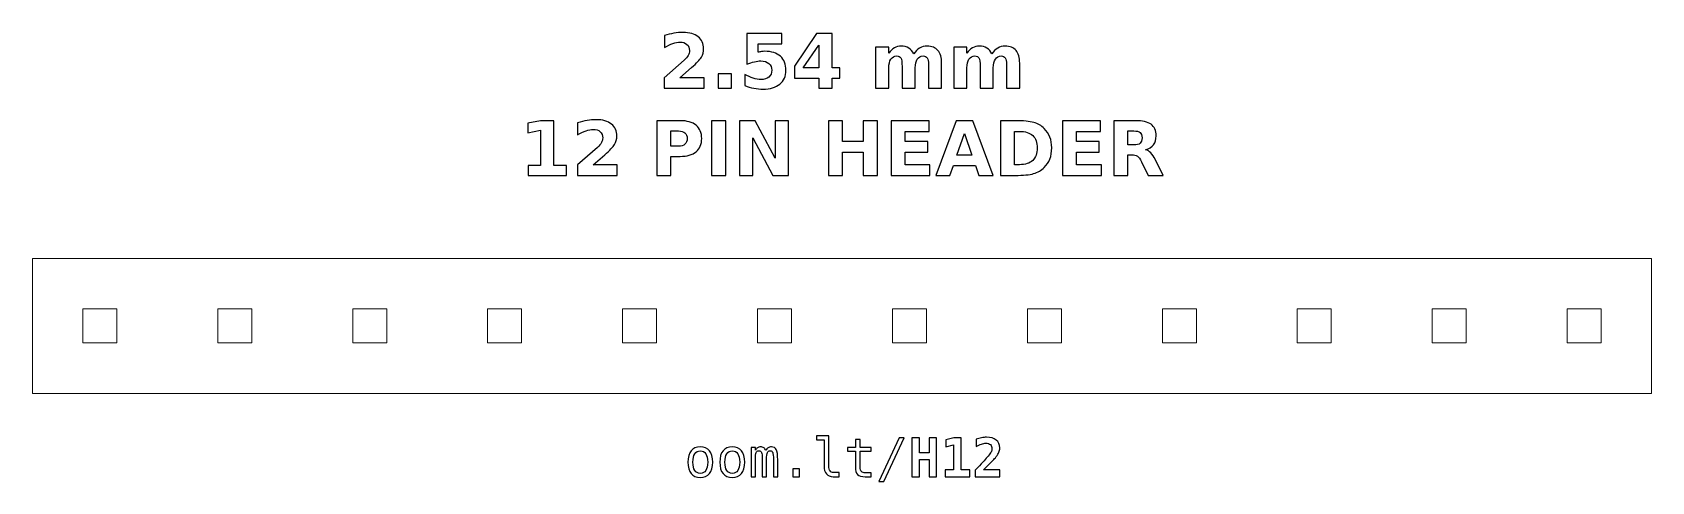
# Model space of a CAD drawing. Header units: centimetres. Extents: x -12.02 to -8.98, y -15.14 to -14.3.
import ezdxf

# ---------------------------------------------------------------- set-up
doc = ezdxf.new("R2010")
doc.units = ezdxf.units.CM
doc.header["$MEASUREMENT"] = 0
doc.layers.add('Layer 1', color=7, linetype='Continuous')

msp = doc.modelspace()

# ---------------------------------------------------------------- linework, layer by layer
at = {"layer": 'Layer 1', "color": 7, "lineweight": 20}
for points in [[(-12.024, -14.977), (-8.976, -14.977), (-8.976, -14.723), (-12.024, -14.723), (-12.024, -14.977)], [(-11.929, -14.882), (-11.865, -14.882), (-11.865, -14.818), (-11.929, -14.818), (-11.929, -14.882)], [(-11.675, -14.882), (-11.611, -14.882), (-11.611, -14.818), (-11.675, -14.818), (-11.675, -14.882)], [(-11.421, -14.882), (-11.357, -14.882), (-11.357, -14.818), (-11.421, -14.818), (-11.421, -14.882)], [(-11.167, -14.882), (-11.103, -14.882), (-11.103, -14.818), (-11.167, -14.818), (-11.167, -14.882)], [(-10.913, -14.882), (-10.849, -14.882), (-10.849, -14.818), (-10.913, -14.818), (-10.913, -14.882)], [(-10.659, -14.882), (-10.595, -14.882), (-10.595, -14.818), (-10.659, -14.818), (-10.659, -14.882)], [(-10.405, -14.882), (-10.341, -14.882), (-10.341, -14.818), (-10.405, -14.818), (-10.405, -14.882)], [(-10.151, -14.882), (-10.087, -14.882), (-10.087, -14.818), (-10.151, -14.818), (-10.151, -14.882)], [(-9.897, -14.882), (-9.833, -14.882), (-9.833, -14.818), (-9.897, -14.818), (-9.897, -14.882)], [(-9.643, -14.882), (-9.579, -14.882), (-9.579, -14.818), (-9.643, -14.818), (-9.643, -14.882)], [(-9.389, -14.882), (-9.325, -14.882), (-9.325, -14.818), (-9.389, -14.818), (-9.389, -14.882)], [(-9.135, -14.882), (-9.071, -14.882), (-9.071, -14.818), (-9.135, -14.818), (-9.135, -14.882)]]:
    msp.add_lwpolyline(points, close=True, dxfattribs=at)
at = {"layer": 'Layer 1', "color": 250}
for points, knots in [([(-10.80502, -14.38297), (-10.80502, -14.38297), (-10.75974, -14.38297), (-10.75974, -14.38297), (-10.75974, -14.38297), (-10.75974, -14.38297), (-10.75974, -14.40247), (-10.75974, -14.40247), (-10.75974, -14.40247), (-10.75974, -14.40247), (-10.83451, -14.40247), (-10.83451, -14.40247), (-10.83451, -14.40247), (-10.83451, -14.40247), (-10.83451, -14.38297), (-10.83451, -14.38297), (-10.83451, -14.38297), (-10.83451, -14.38297), (-10.79695, -14.34984), (-10.79695, -14.34984), (-10.79695, -14.34984), (-10.79359, -14.3468), (-10.79112, -14.34384), (-10.78952, -14.34095), (-10.78952, -14.34095), (-10.7879, -14.33805), (-10.7871, -14.33504), (-10.7871, -14.33191), (-10.7871, -14.33191), (-10.7871, -14.32709), (-10.78872, -14.32321), (-10.79196, -14.32027), (-10.79196, -14.32027), (-10.79519, -14.31733), (-10.79949, -14.31588), (-10.80488, -14.31588), (-10.80488, -14.31588), (-10.80901, -14.31588), (-10.81353, -14.31677), (-10.81845, -14.31853), (-10.81845, -14.31853), (-10.82336, -14.3203), (-10.82863, -14.32293), (-10.83423, -14.32641), (-10.83423, -14.32641), (-10.83423, -14.32641), (-10.83423, -14.30381), (-10.83423, -14.30381), (-10.83423, -14.30381), (-10.82825, -14.30184), (-10.82235, -14.30033), (-10.81652, -14.2993), (-10.81652, -14.2993), (-10.81068, -14.29826), (-10.80497, -14.29774), (-10.79935, -14.29774), (-10.79935, -14.29774), (-10.78705, -14.29774), (-10.77748, -14.30045), (-10.77066, -14.30588), (-10.77066, -14.30588), (-10.76384, -14.31129), (-10.76043, -14.31884), (-10.76043, -14.32855), (-10.76043, -14.32855), (-10.76043, -14.33415), (-10.76188, -14.33937), (-10.76478, -14.34422), (-10.76478, -14.34422), (-10.76767, -14.34906), (-10.77376, -14.35555), (-10.78303, -14.36369), (-10.78303, -14.36369), (-10.78303, -14.36369), (-10.80502, -14.38297), (-10.80502, -14.38297)], [0, 0, 0, 0, 0.0526316, 0.0526316, 0.0526316, 0.0526316, 0.1052632, 0.1052632, 0.1052632, 0.1052632, 0.1578947, 0.1578947, 0.1578947, 0.1578947, 0.2105263, 0.2105263, 0.2105263, 0.2105263, 0.2631579, 0.2631579, 0.2631579, 0.2631579, 0.3157895, 0.3157895, 0.3157895, 0.3157895, 0.3684211, 0.3684211, 0.3684211, 0.3684211, 0.4210526, 0.4210526, 0.4210526, 0.4210526, 0.4736842, 0.4736842, 0.4736842, 0.4736842, 0.5263158, 0.5263158, 0.5263158, 0.5263158, 0.5789474, 0.5789474, 0.5789474, 0.5789474, 0.6315789, 0.6315789, 0.6315789, 0.6315789, 0.6842105, 0.6842105, 0.6842105, 0.6842105, 0.7368421, 0.7368421, 0.7368421, 0.7368421, 0.7894737, 0.7894737, 0.7894737, 0.7894737, 0.8421053, 0.8421053, 0.8421053, 0.8421053, 0.8947368, 0.8947368, 0.8947368, 0.8947368, 0.9473684, 0.9473684, 0.9473684, 0.9473684, 1, 1, 1, 1]), ([(-10.67893, -14.2996), (-10.67893, -14.2996), (-10.61299, -14.2996), (-10.61299, -14.2996), (-10.61299, -14.2996), (-10.61299, -14.2996), (-10.61299, -14.3191), (-10.61299, -14.3191), (-10.61299, -14.3191), (-10.61299, -14.3191), (-10.65779, -14.3191), (-10.65779, -14.3191), (-10.65779, -14.3191), (-10.65779, -14.3191), (-10.65779, -14.33502), (-10.65779, -14.33502), (-10.65779, -14.33502), (-10.65577, -14.33448), (-10.65374, -14.33406), (-10.6517, -14.33375), (-10.6517, -14.33375), (-10.64965, -14.33344), (-10.64751, -14.3333), (-10.64532, -14.3333), (-10.64532, -14.3333), (-10.63277, -14.3333), (-10.62301, -14.33643), (-10.61602, -14.34271), (-10.61602, -14.34271), (-10.60904, -14.34897), (-10.60556, -14.35771), (-10.60556, -14.36891), (-10.60556, -14.36891), (-10.60556, -14.38003), (-10.60937, -14.38874), (-10.61696, -14.39504), (-10.61696, -14.39504), (-10.62456, -14.40132), (-10.63512, -14.40447), (-10.64862, -14.40447), (-10.64862, -14.40447), (-10.65445, -14.40447), (-10.66024, -14.4039), (-10.66595, -14.40278), (-10.66595, -14.40278), (-10.67167, -14.40165), (-10.67736, -14.39995), (-10.683, -14.39765), (-10.683, -14.39765), (-10.683, -14.39765), (-10.683, -14.37676), (-10.683, -14.37676), (-10.683, -14.37676), (-10.6774, -14.37999), (-10.67209, -14.38239), (-10.66706, -14.38398), (-10.66706, -14.38398), (-10.66202, -14.38561), (-10.65727, -14.38641), (-10.65283, -14.38641), (-10.65283, -14.38641), (-10.64638, -14.38641), (-10.64133, -14.38483), (-10.63763, -14.38168), (-10.63763, -14.38168), (-10.63394, -14.37855), (-10.63208, -14.3743), (-10.63208, -14.36891), (-10.63208, -14.36891), (-10.63208, -14.3635), (-10.63394, -14.35924), (-10.63763, -14.35612), (-10.63763, -14.35612), (-10.64133, -14.35299), (-10.64638, -14.35144), (-10.65283, -14.35144), (-10.65283, -14.35144), (-10.65664, -14.35144), (-10.66071, -14.35193), (-10.66501, -14.35292), (-10.66501, -14.35292), (-10.66934, -14.3539), (-10.67397, -14.35543), (-10.67893, -14.3575), (-10.67893, -14.3575), (-10.67893, -14.3575), (-10.67893, -14.2996), (-10.67893, -14.2996)], [0, 0, 0, 0, 0.0454545, 0.0454545, 0.0454545, 0.0454545, 0.0909091, 0.0909091, 0.0909091, 0.0909091, 0.1363636, 0.1363636, 0.1363636, 0.1363636, 0.1818182, 0.1818182, 0.1818182, 0.1818182, 0.2272727, 0.2272727, 0.2272727, 0.2272727, 0.2727273, 0.2727273, 0.2727273, 0.2727273, 0.3181818, 0.3181818, 0.3181818, 0.3181818, 0.3636364, 0.3636364, 0.3636364, 0.3636364, 0.4090909, 0.4090909, 0.4090909, 0.4090909, 0.4545455, 0.4545455, 0.4545455, 0.4545455, 0.5, 0.5, 0.5, 0.5, 0.5454545, 0.5454545, 0.5454545, 0.5454545, 0.5909091, 0.5909091, 0.5909091, 0.5909091, 0.6363636, 0.6363636, 0.6363636, 0.6363636, 0.6818182, 0.6818182, 0.6818182, 0.6818182, 0.7272727, 0.7272727, 0.7272727, 0.7272727, 0.7727273, 0.7727273, 0.7727273, 0.7727273, 0.8181818, 0.8181818, 0.8181818, 0.8181818, 0.8636364, 0.8636364, 0.8636364, 0.8636364, 0.9090909, 0.9090909, 0.9090909, 0.9090909, 0.9545455, 0.9545455, 0.9545455, 0.9545455, 1, 1, 1, 1]), ([(-10.54815, -14.2996), (-10.54815, -14.2996), (-10.51865, -14.2996), (-10.51865, -14.2996), (-10.51865, -14.2996), (-10.51865, -14.2996), (-10.51865, -14.36451), (-10.51865, -14.36451), (-10.51865, -14.36451), (-10.51865, -14.36451), (-10.50398, -14.36451), (-10.50398, -14.36451), (-10.50398, -14.36451), (-10.50398, -14.36451), (-10.50398, -14.38373), (-10.50398, -14.38373), (-10.50398, -14.38373), (-10.50398, -14.38373), (-10.51865, -14.38373), (-10.51865, -14.38373), (-10.51865, -14.38373), (-10.51865, -14.38373), (-10.51865, -14.40247), (-10.51865, -14.40247), (-10.51865, -14.40247), (-10.51865, -14.40247), (-10.54372, -14.40247), (-10.54372, -14.40247), (-10.54372, -14.40247), (-10.54372, -14.40247), (-10.54372, -14.38373), (-10.54372, -14.38373), (-10.54372, -14.38373), (-10.54372, -14.38373), (-10.58935, -14.38373), (-10.58935, -14.38373), (-10.58935, -14.38373), (-10.58935, -14.38373), (-10.58935, -14.36098), (-10.58935, -14.36098), (-10.58935, -14.36098), (-10.58935, -14.36098), (-10.54815, -14.2996), (-10.54815, -14.2996)], [0, 0, 0, 0, 0.0909091, 0.0909091, 0.0909091, 0.0909091, 0.1818182, 0.1818182, 0.1818182, 0.1818182, 0.2727273, 0.2727273, 0.2727273, 0.2727273, 0.3636364, 0.3636364, 0.3636364, 0.3636364, 0.4545455, 0.4545455, 0.4545455, 0.4545455, 0.5454545, 0.5454545, 0.5454545, 0.5454545, 0.6363636, 0.6363636, 0.6363636, 0.6363636, 0.7272727, 0.7272727, 0.7272727, 0.7272727, 0.8181818, 0.8181818, 0.8181818, 0.8181818, 0.9090909, 0.9090909, 0.9090909, 0.9090909, 1, 1, 1, 1]), ([(-10.54372, -14.32145), (-10.54372, -14.32145), (-10.57282, -14.36451), (-10.57282, -14.36451), (-10.57282, -14.36451), (-10.57282, -14.36451), (-10.54372, -14.36451), (-10.54372, -14.36451), (-10.54372, -14.36451), (-10.54372, -14.36451), (-10.54372, -14.32145), (-10.54372, -14.32145)], [0, 0, 0, 0, 0.3333333, 0.3333333, 0.3333333, 0.3333333, 0.6666667, 0.6666667, 0.6666667, 0.6666667, 1, 1, 1, 1]), ([(-10.36501, -14.33812), (-10.36188, -14.33335), (-10.35819, -14.3297), (-10.35388, -14.32721), (-10.35388, -14.32721), (-10.34958, -14.32469), (-10.34488, -14.32345), (-10.33973, -14.32345), (-10.33973, -14.32345), (-10.33086, -14.32345), (-10.32411, -14.32618), (-10.31948, -14.33166), (-10.31948, -14.33166), (-10.31484, -14.33711), (-10.31251, -14.34506), (-10.31251, -14.35548), (-10.31251, -14.35548), (-10.31251, -14.35548), (-10.31251, -14.40247), (-10.31251, -14.40247), (-10.31251, -14.40247), (-10.31251, -14.40247), (-10.33733, -14.40247), (-10.33733, -14.40247), (-10.33733, -14.40247), (-10.33733, -14.40247), (-10.33733, -14.36223), (-10.33733, -14.36223), (-10.33733, -14.36223), (-10.33728, -14.36164), (-10.33726, -14.36103), (-10.33723, -14.36037), (-10.33723, -14.36037), (-10.33721, -14.35974), (-10.33719, -14.35882), (-10.33719, -14.35762), (-10.33719, -14.35762), (-10.33719, -14.35216), (-10.33798, -14.34819), (-10.33961, -14.34574), (-10.33961, -14.34574), (-10.34121, -14.34327), (-10.34379, -14.34205), (-10.34737, -14.34205), (-10.34737, -14.34205), (-10.35207, -14.34205), (-10.35567, -14.34398), (-10.35823, -14.34784), (-10.35823, -14.34784), (-10.36077, -14.35169), (-10.36209, -14.35727), (-10.36219, -14.36458), (-10.36219, -14.36458), (-10.36219, -14.36458), (-10.36219, -14.40247), (-10.36219, -14.40247), (-10.36219, -14.40247), (-10.36219, -14.40247), (-10.387, -14.40247), (-10.387, -14.40247), (-10.387, -14.40247), (-10.387, -14.40247), (-10.387, -14.36223), (-10.387, -14.36223), (-10.387, -14.36223), (-10.387, -14.35369), (-10.38773, -14.34819), (-10.38921, -14.34574), (-10.38921, -14.34574), (-10.39067, -14.34327), (-10.39328, -14.34205), (-10.39704, -14.34205), (-10.39704, -14.34205), (-10.40179, -14.34205), (-10.40544, -14.344), (-10.408, -14.34788), (-10.408, -14.34788), (-10.41056, -14.35176), (-10.41186, -14.35729), (-10.41186, -14.36451), (-10.41186, -14.36451), (-10.41186, -14.36451), (-10.41186, -14.40247), (-10.41186, -14.40247), (-10.41186, -14.40247), (-10.41186, -14.40247), (-10.43667, -14.40247), (-10.43667, -14.40247), (-10.43667, -14.40247), (-10.43667, -14.40247), (-10.43667, -14.32531), (-10.43667, -14.32531), (-10.43667, -14.32531), (-10.43667, -14.32531), (-10.41186, -14.32531), (-10.41186, -14.32531), (-10.41186, -14.32531), (-10.41186, -14.32531), (-10.41186, -14.33662), (-10.41186, -14.33662), (-10.41186, -14.33662), (-10.40882, -14.33224), (-10.40534, -14.32898), (-10.40141, -14.32676), (-10.40141, -14.32676), (-10.39749, -14.32455), (-10.39316, -14.32345), (-10.38843, -14.32345), (-10.38843, -14.32345), (-10.38312, -14.32345), (-10.37839, -14.32474), (-10.37432, -14.32731), (-10.37432, -14.32731), (-10.37023, -14.32989), (-10.36712, -14.33349), (-10.36501, -14.33812)], [0, 0, 0, 0, 0.0344828, 0.0344828, 0.0344828, 0.0344828, 0.0689655, 0.0689655, 0.0689655, 0.0689655, 0.1034483, 0.1034483, 0.1034483, 0.1034483, 0.137931, 0.137931, 0.137931, 0.137931, 0.1724138, 0.1724138, 0.1724138, 0.1724138, 0.2068966, 0.2068966, 0.2068966, 0.2068966, 0.2413793, 0.2413793, 0.2413793, 0.2413793, 0.2758621, 0.2758621, 0.2758621, 0.2758621, 0.3103448, 0.3103448, 0.3103448, 0.3103448, 0.3448276, 0.3448276, 0.3448276, 0.3448276, 0.3793103, 0.3793103, 0.3793103, 0.3793103, 0.4137931, 0.4137931, 0.4137931, 0.4137931, 0.4482759, 0.4482759, 0.4482759, 0.4482759, 0.4827586, 0.4827586, 0.4827586, 0.4827586, 0.5172414, 0.5172414, 0.5172414, 0.5172414, 0.5517241, 0.5517241, 0.5517241, 0.5517241, 0.5862069, 0.5862069, 0.5862069, 0.5862069, 0.6206897, 0.6206897, 0.6206897, 0.6206897, 0.6551724, 0.6551724, 0.6551724, 0.6551724, 0.6896552, 0.6896552, 0.6896552, 0.6896552, 0.7241379, 0.7241379, 0.7241379, 0.7241379, 0.7586207, 0.7586207, 0.7586207, 0.7586207, 0.7931034, 0.7931034, 0.7931034, 0.7931034, 0.8275862, 0.8275862, 0.8275862, 0.8275862, 0.862069, 0.862069, 0.862069, 0.862069, 0.8965517, 0.8965517, 0.8965517, 0.8965517, 0.9310345, 0.9310345, 0.9310345, 0.9310345, 0.9655172, 0.9655172, 0.9655172, 0.9655172, 1, 1, 1, 1]), ([(-10.21797, -14.33812), (-10.21484, -14.33335), (-10.21115, -14.3297), (-10.20684, -14.32721), (-10.20684, -14.32721), (-10.20254, -14.32469), (-10.19784, -14.32345), (-10.19269, -14.32345), (-10.19269, -14.32345), (-10.18382, -14.32345), (-10.17707, -14.32618), (-10.17244, -14.33166), (-10.17244, -14.33166), (-10.1678, -14.33711), (-10.16547, -14.34506), (-10.16547, -14.35548), (-10.16547, -14.35548), (-10.16547, -14.35548), (-10.16547, -14.40247), (-10.16547, -14.40247), (-10.16547, -14.40247), (-10.16547, -14.40247), (-10.19029, -14.40247), (-10.19029, -14.40247), (-10.19029, -14.40247), (-10.19029, -14.40247), (-10.19029, -14.36223), (-10.19029, -14.36223), (-10.19029, -14.36223), (-10.19024, -14.36164), (-10.19022, -14.36103), (-10.19019, -14.36037), (-10.19019, -14.36037), (-10.19017, -14.35974), (-10.19015, -14.35882), (-10.19015, -14.35762), (-10.19015, -14.35762), (-10.19015, -14.35216), (-10.19094, -14.34819), (-10.19257, -14.34574), (-10.19257, -14.34574), (-10.19417, -14.34327), (-10.19675, -14.34205), (-10.20033, -14.34205), (-10.20033, -14.34205), (-10.20503, -14.34205), (-10.20863, -14.34398), (-10.21119, -14.34784), (-10.21119, -14.34784), (-10.21373, -14.35169), (-10.21505, -14.35727), (-10.21515, -14.36458), (-10.21515, -14.36458), (-10.21515, -14.36458), (-10.21515, -14.40247), (-10.21515, -14.40247), (-10.21515, -14.40247), (-10.21515, -14.40247), (-10.23996, -14.40247), (-10.23996, -14.40247), (-10.23996, -14.40247), (-10.23996, -14.40247), (-10.23996, -14.36223), (-10.23996, -14.36223), (-10.23996, -14.36223), (-10.23996, -14.35369), (-10.24069, -14.34819), (-10.24217, -14.34574), (-10.24217, -14.34574), (-10.24363, -14.34327), (-10.24624, -14.34205), (-10.25, -14.34205), (-10.25, -14.34205), (-10.25475, -14.34205), (-10.2584, -14.344), (-10.26096, -14.34788), (-10.26096, -14.34788), (-10.26352, -14.35176), (-10.26482, -14.35729), (-10.26482, -14.36451), (-10.26482, -14.36451), (-10.26482, -14.36451), (-10.26482, -14.40247), (-10.26482, -14.40247), (-10.26482, -14.40247), (-10.26482, -14.40247), (-10.28963, -14.40247), (-10.28963, -14.40247), (-10.28963, -14.40247), (-10.28963, -14.40247), (-10.28963, -14.32531), (-10.28963, -14.32531), (-10.28963, -14.32531), (-10.28963, -14.32531), (-10.26482, -14.32531), (-10.26482, -14.32531), (-10.26482, -14.32531), (-10.26482, -14.32531), (-10.26482, -14.33662), (-10.26482, -14.33662), (-10.26482, -14.33662), (-10.26178, -14.33224), (-10.2583, -14.32898), (-10.25437, -14.32676), (-10.25437, -14.32676), (-10.25045, -14.32455), (-10.24612, -14.32345), (-10.24139, -14.32345), (-10.24139, -14.32345), (-10.23608, -14.32345), (-10.23135, -14.32474), (-10.22728, -14.32731), (-10.22728, -14.32731), (-10.22319, -14.32989), (-10.22008, -14.33349), (-10.21797, -14.33812)], [0, 0, 0, 0, 0.0344828, 0.0344828, 0.0344828, 0.0344828, 0.0689655, 0.0689655, 0.0689655, 0.0689655, 0.1034483, 0.1034483, 0.1034483, 0.1034483, 0.137931, 0.137931, 0.137931, 0.137931, 0.1724138, 0.1724138, 0.1724138, 0.1724138, 0.2068966, 0.2068966, 0.2068966, 0.2068966, 0.2413793, 0.2413793, 0.2413793, 0.2413793, 0.2758621, 0.2758621, 0.2758621, 0.2758621, 0.3103448, 0.3103448, 0.3103448, 0.3103448, 0.3448276, 0.3448276, 0.3448276, 0.3448276, 0.3793103, 0.3793103, 0.3793103, 0.3793103, 0.4137931, 0.4137931, 0.4137931, 0.4137931, 0.4482759, 0.4482759, 0.4482759, 0.4482759, 0.4827586, 0.4827586, 0.4827586, 0.4827586, 0.5172414, 0.5172414, 0.5172414, 0.5172414, 0.5517241, 0.5517241, 0.5517241, 0.5517241, 0.5862069, 0.5862069, 0.5862069, 0.5862069, 0.6206897, 0.6206897, 0.6206897, 0.6206897, 0.6551724, 0.6551724, 0.6551724, 0.6551724, 0.6896552, 0.6896552, 0.6896552, 0.6896552, 0.7241379, 0.7241379, 0.7241379, 0.7241379, 0.7586207, 0.7586207, 0.7586207, 0.7586207, 0.7931034, 0.7931034, 0.7931034, 0.7931034, 0.8275862, 0.8275862, 0.8275862, 0.8275862, 0.862069, 0.862069, 0.862069, 0.862069, 0.8965517, 0.8965517, 0.8965517, 0.8965517, 0.9310345, 0.9310345, 0.9310345, 0.9310345, 0.9655172, 0.9655172, 0.9655172, 0.9655172, 1, 1, 1, 1]), ([(-10.7331, -14.3758), (-10.7331, -14.3758), (-10.70828, -14.3758), (-10.70828, -14.3758), (-10.70828, -14.3758), (-10.70828, -14.3758), (-10.70828, -14.40247), (-10.70828, -14.40247), (-10.70828, -14.40247), (-10.70828, -14.40247), (-10.7331, -14.40247), (-10.7331, -14.40247), (-10.7331, -14.40247), (-10.7331, -14.40247), (-10.7331, -14.3758), (-10.7331, -14.3758)], [0, 0, 0, 0, 0.25, 0.25, 0.25, 0.25, 0.5, 0.5, 0.5, 0.5, 0.75, 0.75, 0.75, 0.75, 1, 1, 1, 1]), ([(-11.09072, -14.5484), (-11.09072, -14.5484), (-11.06729, -14.5484), (-11.06729, -14.5484), (-11.06729, -14.5484), (-11.06729, -14.5484), (-11.06729, -14.48191), (-11.06729, -14.48191), (-11.06729, -14.48191), (-11.06729, -14.48191), (-11.09133, -14.48688), (-11.09133, -14.48688), (-11.09133, -14.48688), (-11.09133, -14.48688), (-11.09133, -14.46881), (-11.09133, -14.46881), (-11.09133, -14.46881), (-11.09133, -14.46881), (-11.06743, -14.46385), (-11.06743, -14.46385), (-11.06743, -14.46385), (-11.06743, -14.46385), (-11.04222, -14.46385), (-11.04222, -14.46385), (-11.04222, -14.46385), (-11.04222, -14.46385), (-11.04222, -14.5484), (-11.04222, -14.5484), (-11.04222, -14.5484), (-11.04222, -14.5484), (-11.0188, -14.5484), (-11.0188, -14.5484), (-11.0188, -14.5484), (-11.0188, -14.5484), (-11.0188, -14.56672), (-11.0188, -14.56672), (-11.0188, -14.56672), (-11.0188, -14.56672), (-11.09072, -14.56672), (-11.09072, -14.56672), (-11.09072, -14.56672), (-11.09072, -14.56672), (-11.09072, -14.5484), (-11.09072, -14.5484)], [0, 0, 0, 0, 0.0909091, 0.0909091, 0.0909091, 0.0909091, 0.1818182, 0.1818182, 0.1818182, 0.1818182, 0.2727273, 0.2727273, 0.2727273, 0.2727273, 0.3636364, 0.3636364, 0.3636364, 0.3636364, 0.4545455, 0.4545455, 0.4545455, 0.4545455, 0.5454545, 0.5454545, 0.5454545, 0.5454545, 0.6363636, 0.6363636, 0.6363636, 0.6363636, 0.7272727, 0.7272727, 0.7272727, 0.7272727, 0.8181818, 0.8181818, 0.8181818, 0.8181818, 0.9090909, 0.9090909, 0.9090909, 0.9090909, 1, 1, 1, 1]), ([(-10.9684, -14.54722), (-10.9684, -14.54722), (-10.92312, -14.54722), (-10.92312, -14.54722), (-10.92312, -14.54722), (-10.92312, -14.54722), (-10.92312, -14.56672), (-10.92312, -14.56672), (-10.92312, -14.56672), (-10.92312, -14.56672), (-10.99789, -14.56672), (-10.99789, -14.56672), (-10.99789, -14.56672), (-10.99789, -14.56672), (-10.99789, -14.54722), (-10.99789, -14.54722), (-10.99789, -14.54722), (-10.99789, -14.54722), (-10.96033, -14.51409), (-10.96033, -14.51409), (-10.96033, -14.51409), (-10.95697, -14.51105), (-10.9545, -14.50809), (-10.9529, -14.5052), (-10.9529, -14.5052), (-10.95128, -14.5023), (-10.95048, -14.49929), (-10.95048, -14.49616), (-10.95048, -14.49616), (-10.95048, -14.49134), (-10.9521, -14.48746), (-10.95534, -14.48452), (-10.95534, -14.48452), (-10.95857, -14.48158), (-10.96287, -14.48013), (-10.96826, -14.48013), (-10.96826, -14.48013), (-10.97239, -14.48013), (-10.97691, -14.48102), (-10.98183, -14.48278), (-10.98183, -14.48278), (-10.98674, -14.48455), (-10.99201, -14.48718), (-10.99761, -14.49066), (-10.99761, -14.49066), (-10.99761, -14.49066), (-10.99761, -14.46806), (-10.99761, -14.46806), (-10.99761, -14.46806), (-10.99163, -14.46609), (-10.98573, -14.46458), (-10.9799, -14.46355), (-10.9799, -14.46355), (-10.97406, -14.46251), (-10.96835, -14.46199), (-10.96273, -14.46199), (-10.96273, -14.46199), (-10.95043, -14.46199), (-10.94086, -14.4647), (-10.93404, -14.47013), (-10.93404, -14.47013), (-10.92722, -14.47554), (-10.92381, -14.48309), (-10.92381, -14.4928), (-10.92381, -14.4928), (-10.92381, -14.4984), (-10.92526, -14.50362), (-10.92816, -14.50847), (-10.92816, -14.50847), (-10.93105, -14.51331), (-10.93714, -14.5198), (-10.94641, -14.52794), (-10.94641, -14.52794), (-10.94641, -14.52794), (-10.9684, -14.54722), (-10.9684, -14.54722)], [0, 0, 0, 0, 0.0526316, 0.0526316, 0.0526316, 0.0526316, 0.1052632, 0.1052632, 0.1052632, 0.1052632, 0.1578947, 0.1578947, 0.1578947, 0.1578947, 0.2105263, 0.2105263, 0.2105263, 0.2105263, 0.2631579, 0.2631579, 0.2631579, 0.2631579, 0.3157895, 0.3157895, 0.3157895, 0.3157895, 0.3684211, 0.3684211, 0.3684211, 0.3684211, 0.4210526, 0.4210526, 0.4210526, 0.4210526, 0.4736842, 0.4736842, 0.4736842, 0.4736842, 0.5263158, 0.5263158, 0.5263158, 0.5263158, 0.5789474, 0.5789474, 0.5789474, 0.5789474, 0.6315789, 0.6315789, 0.6315789, 0.6315789, 0.6842105, 0.6842105, 0.6842105, 0.6842105, 0.7368421, 0.7368421, 0.7368421, 0.7368421, 0.7894737, 0.7894737, 0.7894737, 0.7894737, 0.8421053, 0.8421053, 0.8421053, 0.8421053, 0.8947368, 0.8947368, 0.8947368, 0.8947368, 0.9473684, 0.9473684, 0.9473684, 0.9473684, 1, 1, 1, 1]), ([(-10.84878, -14.46385), (-10.84878, -14.46385), (-10.80476, -14.46385), (-10.80476, -14.46385), (-10.80476, -14.46385), (-10.79166, -14.46385), (-10.78161, -14.46677), (-10.7746, -14.47258), (-10.7746, -14.47258), (-10.7676, -14.47839), (-10.76409, -14.48666), (-10.76409, -14.49741), (-10.76409, -14.49741), (-10.76409, -14.50818), (-10.7676, -14.51648), (-10.7746, -14.52229), (-10.7746, -14.52229), (-10.78161, -14.5281), (-10.79166, -14.53102), (-10.80476, -14.53102), (-10.80476, -14.53102), (-10.80476, -14.53102), (-10.82225, -14.53102), (-10.82225, -14.53102), (-10.82225, -14.53102), (-10.82225, -14.53102), (-10.82225, -14.56672), (-10.82225, -14.56672), (-10.82225, -14.56672), (-10.82225, -14.56672), (-10.84878, -14.56672), (-10.84878, -14.56672), (-10.84878, -14.56672), (-10.84878, -14.56672), (-10.84878, -14.46385), (-10.84878, -14.46385)], [0, 0, 0, 0, 0.1111111, 0.1111111, 0.1111111, 0.1111111, 0.2222222, 0.2222222, 0.2222222, 0.2222222, 0.3333333, 0.3333333, 0.3333333, 0.3333333, 0.4444444, 0.4444444, 0.4444444, 0.4444444, 0.5555556, 0.5555556, 0.5555556, 0.5555556, 0.6666667, 0.6666667, 0.6666667, 0.6666667, 0.7777778, 0.7777778, 0.7777778, 0.7777778, 0.8888889, 0.8888889, 0.8888889, 0.8888889, 1, 1, 1, 1]), ([(-10.74537, -14.46385), (-10.74537, -14.46385), (-10.71884, -14.46385), (-10.71884, -14.46385), (-10.71884, -14.46385), (-10.71884, -14.46385), (-10.71884, -14.56672), (-10.71884, -14.56672), (-10.71884, -14.56672), (-10.71884, -14.56672), (-10.74537, -14.56672), (-10.74537, -14.56672), (-10.74537, -14.56672), (-10.74537, -14.56672), (-10.74537, -14.46385), (-10.74537, -14.46385)], [0, 0, 0, 0, 0.25, 0.25, 0.25, 0.25, 0.5, 0.5, 0.5, 0.5, 0.75, 0.75, 0.75, 0.75, 1, 1, 1, 1]), ([(-10.69288, -14.46385), (-10.69288, -14.46385), (-10.66325, -14.46385), (-10.66325, -14.46385), (-10.66325, -14.46385), (-10.66325, -14.46385), (-10.62583, -14.53441), (-10.62583, -14.53441), (-10.62583, -14.53441), (-10.62583, -14.53441), (-10.62583, -14.46385), (-10.62583, -14.46385), (-10.62583, -14.46385), (-10.62583, -14.46385), (-10.60069, -14.46385), (-10.60069, -14.46385), (-10.60069, -14.46385), (-10.60069, -14.46385), (-10.60069, -14.56672), (-10.60069, -14.56672), (-10.60069, -14.56672), (-10.60069, -14.56672), (-10.63032, -14.56672), (-10.63032, -14.56672), (-10.63032, -14.56672), (-10.63032, -14.56672), (-10.66774, -14.49616), (-10.66774, -14.49616), (-10.66774, -14.49616), (-10.66774, -14.49616), (-10.66774, -14.56672), (-10.66774, -14.56672), (-10.66774, -14.56672), (-10.66774, -14.56672), (-10.69288, -14.56672), (-10.69288, -14.56672), (-10.69288, -14.56672), (-10.69288, -14.56672), (-10.69288, -14.46385), (-10.69288, -14.46385)], [0, 0, 0, 0, 0.1, 0.1, 0.1, 0.1, 0.2, 0.2, 0.2, 0.2, 0.3, 0.3, 0.3, 0.3, 0.4, 0.4, 0.4, 0.4, 0.5, 0.5, 0.5, 0.5, 0.6, 0.6, 0.6, 0.6, 0.7, 0.7, 0.7, 0.7, 0.8, 0.8, 0.8, 0.8, 0.9, 0.9, 0.9, 0.9, 1, 1, 1, 1]), ([(-10.52566, -14.46385), (-10.52566, -14.46385), (-10.49913, -14.46385), (-10.49913, -14.46385), (-10.49913, -14.46385), (-10.49913, -14.46385), (-10.49913, -14.50306), (-10.49913, -14.50306), (-10.49913, -14.50306), (-10.49913, -14.50306), (-10.46, -14.50306), (-10.46, -14.50306), (-10.46, -14.50306), (-10.46, -14.50306), (-10.46, -14.46385), (-10.46, -14.46385), (-10.46, -14.46385), (-10.46, -14.46385), (-10.43347, -14.46385), (-10.43347, -14.46385), (-10.43347, -14.46385), (-10.43347, -14.46385), (-10.43347, -14.56672), (-10.43347, -14.56672), (-10.43347, -14.56672), (-10.43347, -14.56672), (-10.46, -14.56672), (-10.46, -14.56672), (-10.46, -14.56672), (-10.46, -14.56672), (-10.46, -14.52312), (-10.46, -14.52312), (-10.46, -14.52312), (-10.46, -14.52312), (-10.49913, -14.52312), (-10.49913, -14.52312), (-10.49913, -14.52312), (-10.49913, -14.52312), (-10.49913, -14.56672), (-10.49913, -14.56672), (-10.49913, -14.56672), (-10.49913, -14.56672), (-10.52566, -14.56672), (-10.52566, -14.56672), (-10.52566, -14.56672), (-10.52566, -14.56672), (-10.52566, -14.46385), (-10.52566, -14.46385)], [0, 0, 0, 0, 0.0833333, 0.0833333, 0.0833333, 0.0833333, 0.1666667, 0.1666667, 0.1666667, 0.1666667, 0.25, 0.25, 0.25, 0.25, 0.3333333, 0.3333333, 0.3333333, 0.3333333, 0.4166667, 0.4166667, 0.4166667, 0.4166667, 0.5, 0.5, 0.5, 0.5, 0.5833333, 0.5833333, 0.5833333, 0.5833333, 0.6666667, 0.6666667, 0.6666667, 0.6666667, 0.75, 0.75, 0.75, 0.75, 0.8333333, 0.8333333, 0.8333333, 0.8333333, 0.9166667, 0.9166667, 0.9166667, 0.9166667, 1, 1, 1, 1]), ([(-10.40757, -14.46385), (-10.40757, -14.46385), (-10.33598, -14.46385), (-10.33598, -14.46385), (-10.33598, -14.46385), (-10.33598, -14.46385), (-10.33598, -14.48391), (-10.33598, -14.48391), (-10.33598, -14.48391), (-10.33598, -14.48391), (-10.38104, -14.48391), (-10.38104, -14.48391), (-10.38104, -14.48391), (-10.38104, -14.48391), (-10.38104, -14.50306), (-10.38104, -14.50306), (-10.38104, -14.50306), (-10.38104, -14.50306), (-10.33869, -14.50306), (-10.33869, -14.50306), (-10.33869, -14.50306), (-10.33869, -14.50306), (-10.33869, -14.52312), (-10.33869, -14.52312), (-10.33869, -14.52312), (-10.33869, -14.52312), (-10.38104, -14.52312), (-10.38104, -14.52312), (-10.38104, -14.52312), (-10.38104, -14.52312), (-10.38104, -14.54666), (-10.38104, -14.54666), (-10.38104, -14.54666), (-10.38104, -14.54666), (-10.33448, -14.54666), (-10.33448, -14.54666), (-10.33448, -14.54666), (-10.33448, -14.54666), (-10.33448, -14.56672), (-10.33448, -14.56672), (-10.33448, -14.56672), (-10.33448, -14.56672), (-10.40757, -14.56672), (-10.40757, -14.56672), (-10.40757, -14.56672), (-10.40757, -14.56672), (-10.40757, -14.46385), (-10.40757, -14.46385)], [0, 0, 0, 0, 0.0833333, 0.0833333, 0.0833333, 0.0833333, 0.1666667, 0.1666667, 0.1666667, 0.1666667, 0.25, 0.25, 0.25, 0.25, 0.3333333, 0.3333333, 0.3333333, 0.3333333, 0.4166667, 0.4166667, 0.4166667, 0.4166667, 0.5, 0.5, 0.5, 0.5, 0.5833333, 0.5833333, 0.5833333, 0.5833333, 0.6666667, 0.6666667, 0.6666667, 0.6666667, 0.75, 0.75, 0.75, 0.75, 0.8333333, 0.8333333, 0.8333333, 0.8333333, 0.9166667, 0.9166667, 0.9166667, 0.9166667, 1, 1, 1, 1]), ([(-10.24875, -14.548), (-10.24875, -14.548), (-10.29024, -14.548), (-10.29024, -14.548), (-10.29024, -14.548), (-10.29024, -14.548), (-10.29678, -14.56672), (-10.29678, -14.56672), (-10.29678, -14.56672), (-10.29678, -14.56672), (-10.32345, -14.56672), (-10.32345, -14.56672), (-10.32345, -14.56672), (-10.32345, -14.56672), (-10.28535, -14.46385), (-10.28535, -14.46385), (-10.28535, -14.46385), (-10.28535, -14.46385), (-10.25372, -14.46385), (-10.25372, -14.46385), (-10.25372, -14.46385), (-10.25372, -14.46385), (-10.21562, -14.56672), (-10.21562, -14.56672), (-10.21562, -14.56672), (-10.21562, -14.56672), (-10.24229, -14.56672), (-10.24229, -14.56672), (-10.24229, -14.56672), (-10.24229, -14.56672), (-10.24875, -14.548), (-10.24875, -14.548)], [0, 0, 0, 0, 0.125, 0.125, 0.125, 0.125, 0.25, 0.25, 0.25, 0.25, 0.375, 0.375, 0.375, 0.375, 0.5, 0.5, 0.5, 0.5, 0.625, 0.625, 0.625, 0.625, 0.75, 0.75, 0.75, 0.75, 0.875, 0.875, 0.875, 0.875, 1, 1, 1, 1]), ([(-10.20195, -14.46385), (-10.20195, -14.46385), (-10.17396, -14.46385), (-10.17396, -14.46385), (-10.17396, -14.46385), (-10.15835, -14.46385), (-10.14673, -14.46496), (-10.13909, -14.46719), (-10.13909, -14.46719), (-10.13144, -14.46942), (-10.12488, -14.47319), (-10.1194, -14.47853), (-10.1194, -14.47853), (-10.11458, -14.48316), (-10.11101, -14.48852), (-10.10865, -14.49459), (-10.10865, -14.49459), (-10.10633, -14.50063), (-10.10515, -14.5075), (-10.10515, -14.51519), (-10.10515, -14.51519), (-10.10515, -14.52295), (-10.10633, -14.52987), (-10.10865, -14.53596), (-10.10865, -14.53596), (-10.11101, -14.54205), (-10.11458, -14.54741), (-10.1194, -14.55204), (-10.1194, -14.55204), (-10.12493, -14.55738), (-10.13154, -14.56115), (-10.13925, -14.56338), (-10.13925, -14.56338), (-10.14697, -14.56561), (-10.15854, -14.56672), (-10.17396, -14.56672), (-10.17396, -14.56672), (-10.17396, -14.56672), (-10.20195, -14.56672), (-10.20195, -14.56672), (-10.20195, -14.56672), (-10.20195, -14.56672), (-10.20195, -14.46385), (-10.20195, -14.46385)], [0, 0, 0, 0, 0.0909091, 0.0909091, 0.0909091, 0.0909091, 0.1818182, 0.1818182, 0.1818182, 0.1818182, 0.2727273, 0.2727273, 0.2727273, 0.2727273, 0.3636364, 0.3636364, 0.3636364, 0.3636364, 0.4545455, 0.4545455, 0.4545455, 0.4545455, 0.5454545, 0.5454545, 0.5454545, 0.5454545, 0.6363636, 0.6363636, 0.6363636, 0.6363636, 0.7272727, 0.7272727, 0.7272727, 0.7272727, 0.8181818, 0.8181818, 0.8181818, 0.8181818, 0.9090909, 0.9090909, 0.9090909, 0.9090909, 1, 1, 1, 1]), ([(-10.08483, -14.46385), (-10.08483, -14.46385), (-10.01324, -14.46385), (-10.01324, -14.46385), (-10.01324, -14.46385), (-10.01324, -14.46385), (-10.01324, -14.48391), (-10.01324, -14.48391), (-10.01324, -14.48391), (-10.01324, -14.48391), (-10.0583, -14.48391), (-10.0583, -14.48391), (-10.0583, -14.48391), (-10.0583, -14.48391), (-10.0583, -14.50306), (-10.0583, -14.50306), (-10.0583, -14.50306), (-10.0583, -14.50306), (-10.01595, -14.50306), (-10.01595, -14.50306), (-10.01595, -14.50306), (-10.01595, -14.50306), (-10.01595, -14.52312), (-10.01595, -14.52312), (-10.01595, -14.52312), (-10.01595, -14.52312), (-10.0583, -14.52312), (-10.0583, -14.52312), (-10.0583, -14.52312), (-10.0583, -14.52312), (-10.0583, -14.54666), (-10.0583, -14.54666), (-10.0583, -14.54666), (-10.0583, -14.54666), (-10.01174, -14.54666), (-10.01174, -14.54666), (-10.01174, -14.54666), (-10.01174, -14.54666), (-10.01174, -14.56672), (-10.01174, -14.56672), (-10.01174, -14.56672), (-10.01174, -14.56672), (-10.08483, -14.56672), (-10.08483, -14.56672), (-10.08483, -14.56672), (-10.08483, -14.56672), (-10.08483, -14.46385), (-10.08483, -14.46385)], [0, 0, 0, 0, 0.0833333, 0.0833333, 0.0833333, 0.0833333, 0.1666667, 0.1666667, 0.1666667, 0.1666667, 0.25, 0.25, 0.25, 0.25, 0.3333333, 0.3333333, 0.3333333, 0.3333333, 0.4166667, 0.4166667, 0.4166667, 0.4166667, 0.5, 0.5, 0.5, 0.5, 0.5833333, 0.5833333, 0.5833333, 0.5833333, 0.6666667, 0.6666667, 0.6666667, 0.6666667, 0.75, 0.75, 0.75, 0.75, 0.8333333, 0.8333333, 0.8333333, 0.8333333, 0.9166667, 0.9166667, 0.9166667, 0.9166667, 1, 1, 1, 1]), ([(-9.9619, -14.5278), (-9.9619, -14.5278), (-9.9619, -14.56672), (-9.9619, -14.56672), (-9.9619, -14.56672), (-9.9619, -14.56672), (-9.98843, -14.56672), (-9.98843, -14.56672), (-9.98843, -14.56672), (-9.98843, -14.56672), (-9.98843, -14.46385), (-9.98843, -14.46385), (-9.98843, -14.46385), (-9.98843, -14.46385), (-9.94791, -14.46385), (-9.94791, -14.46385), (-9.94791, -14.46385), (-9.93436, -14.46385), (-9.92441, -14.46613), (-9.91811, -14.47067), (-9.91811, -14.47067), (-9.91179, -14.47521), (-9.90863, -14.48241), (-9.90863, -14.49224), (-9.90863, -14.49224), (-9.90863, -14.49903), (-9.91028, -14.50463), (-9.91355, -14.50898), (-9.91355, -14.50898), (-9.91684, -14.51336), (-9.9218, -14.51658), (-9.92841, -14.51863), (-9.92841, -14.51863), (-9.92479, -14.51947), (-9.92152, -14.52133), (-9.91865, -14.52425), (-9.91865, -14.52425), (-9.91578, -14.52716), (-9.91289, -14.53158), (-9.90995, -14.53751), (-9.90995, -14.53751), (-9.90995, -14.53751), (-9.89553, -14.56672), (-9.89553, -14.56672), (-9.89553, -14.56672), (-9.89553, -14.56672), (-9.9238, -14.56672), (-9.9238, -14.56672), (-9.9238, -14.56672), (-9.9238, -14.56672), (-9.93634, -14.54116), (-9.93634, -14.54116), (-9.93634, -14.54116), (-9.93885, -14.53603), (-9.94142, -14.5325), (-9.94403, -14.53062), (-9.94403, -14.53062), (-9.94662, -14.52874), (-9.95007, -14.5278), (-9.9544, -14.5278), (-9.9544, -14.5278), (-9.9544, -14.5278), (-9.9619, -14.5278), (-9.9619, -14.5278)], [0, 0, 0, 0, 0.0625, 0.0625, 0.0625, 0.0625, 0.125, 0.125, 0.125, 0.125, 0.1875, 0.1875, 0.1875, 0.1875, 0.25, 0.25, 0.25, 0.25, 0.3125, 0.3125, 0.3125, 0.3125, 0.375, 0.375, 0.375, 0.375, 0.4375, 0.4375, 0.4375, 0.4375, 0.5, 0.5, 0.5, 0.5, 0.5625, 0.5625, 0.5625, 0.5625, 0.625, 0.625, 0.625, 0.625, 0.6875, 0.6875, 0.6875, 0.6875, 0.75, 0.75, 0.75, 0.75, 0.8125, 0.8125, 0.8125, 0.8125, 0.875, 0.875, 0.875, 0.875, 0.9375, 0.9375, 0.9375, 0.9375, 1, 1, 1, 1]), ([(-10.82225, -14.48307), (-10.82225, -14.48307), (-10.82225, -14.5118), (-10.82225, -14.5118), (-10.82225, -14.5118), (-10.82225, -14.5118), (-10.80758, -14.5118), (-10.80758, -14.5118), (-10.80758, -14.5118), (-10.80243, -14.5118), (-10.79845, -14.51056), (-10.79565, -14.50804), (-10.79565, -14.50804), (-10.79285, -14.50555), (-10.79144, -14.502), (-10.79144, -14.49741), (-10.79144, -14.49741), (-10.79144, -14.4928), (-10.79285, -14.48927), (-10.79565, -14.48678), (-10.79565, -14.48678), (-10.79845, -14.48431), (-10.80243, -14.48307), (-10.80758, -14.48307), (-10.80758, -14.48307), (-10.80758, -14.48307), (-10.82225, -14.48307), (-10.82225, -14.48307)], [0, 0, 0, 0, 0.1428571, 0.1428571, 0.1428571, 0.1428571, 0.2857143, 0.2857143, 0.2857143, 0.2857143, 0.4285714, 0.4285714, 0.4285714, 0.4285714, 0.5714286, 0.5714286, 0.5714286, 0.5714286, 0.7142857, 0.7142857, 0.7142857, 0.7142857, 0.8571429, 0.8571429, 0.8571429, 0.8571429, 1, 1, 1, 1]), ([(-10.28363, -14.5289), (-10.28363, -14.5289), (-10.25543, -14.5289), (-10.25543, -14.5289), (-10.25543, -14.5289), (-10.25543, -14.5289), (-10.2695, -14.48798), (-10.2695, -14.48798), (-10.2695, -14.48798), (-10.2695, -14.48798), (-10.28363, -14.5289), (-10.28363, -14.5289)], [0, 0, 0, 0, 0.3333333, 0.3333333, 0.3333333, 0.3333333, 0.6666667, 0.6666667, 0.6666667, 0.6666667, 1, 1, 1, 1]), ([(-10.17542, -14.48391), (-10.17542, -14.48391), (-10.17542, -14.54666), (-10.17542, -14.54666), (-10.17542, -14.54666), (-10.17542, -14.54666), (-10.16592, -14.54666), (-10.16592, -14.54666), (-10.16592, -14.54666), (-10.15508, -14.54666), (-10.1468, -14.54398), (-10.14109, -14.53859), (-10.14109, -14.53859), (-10.13537, -14.53323), (-10.1325, -14.52542), (-10.1325, -14.51519), (-10.1325, -14.51519), (-10.1325, -14.50498), (-10.13535, -14.49722), (-10.14104, -14.49191), (-10.14104, -14.49191), (-10.14673, -14.48657), (-10.15503, -14.48391), (-10.16592, -14.48391), (-10.16592, -14.48391), (-10.16592, -14.48391), (-10.17542, -14.48391), (-10.17542, -14.48391)], [0, 0, 0, 0, 0.1428571, 0.1428571, 0.1428571, 0.1428571, 0.2857143, 0.2857143, 0.2857143, 0.2857143, 0.4285714, 0.4285714, 0.4285714, 0.4285714, 0.5714286, 0.5714286, 0.5714286, 0.5714286, 0.7142857, 0.7142857, 0.7142857, 0.7142857, 0.8571429, 0.8571429, 0.8571429, 0.8571429, 1, 1, 1, 1]), ([(-9.95073, -14.50948), (-9.94518, -14.50948), (-9.94118, -14.50844), (-9.93878, -14.50637), (-9.93878, -14.50637), (-9.93636, -14.5043), (-9.93516, -14.50089), (-9.93516, -14.49616), (-9.93516, -14.49616), (-9.93516, -14.49148), (-9.93636, -14.48812), (-9.93878, -14.4861), (-9.93878, -14.4861), (-9.94118, -14.48408), (-9.94518, -14.48307), (-9.95073, -14.48307), (-9.95073, -14.48307), (-9.95073, -14.48307), (-9.9619, -14.48307), (-9.9619, -14.48307), (-9.9619, -14.48307), (-9.9619, -14.48307), (-9.9619, -14.50948), (-9.9619, -14.50948), (-9.9619, -14.50948), (-9.9619, -14.50948), (-9.95073, -14.50948), (-9.95073, -14.50948)], [0, 0, 0, 0, 0.1428571, 0.1428571, 0.1428571, 0.1428571, 0.2857143, 0.2857143, 0.2857143, 0.2857143, 0.4285714, 0.4285714, 0.4285714, 0.4285714, 0.5714286, 0.5714286, 0.5714286, 0.5714286, 0.7142857, 0.7142857, 0.7142857, 0.7142857, 0.8571429, 0.8571429, 0.8571429, 0.8571429, 1, 1, 1, 1]), ([(-10.52476, -15.1138), (-10.52476, -15.11784), (-10.52402, -15.12087), (-10.52254, -15.12292), (-10.52254, -15.12292), (-10.52106, -15.12497), (-10.51887, -15.126), (-10.51597, -15.126), (-10.51597, -15.126), (-10.51597, -15.126), (-10.50547, -15.126), (-10.50547, -15.126), (-10.50547, -15.126), (-10.50547, -15.126), (-10.50547, -15.13362), (-10.50547, -15.13362), (-10.50547, -15.13362), (-10.50547, -15.13362), (-10.51684, -15.13362), (-10.51684, -15.13362), (-10.51684, -15.13362), (-10.52222, -15.13362), (-10.52637, -15.13189), (-10.52932, -15.12844), (-10.52932, -15.12844), (-10.53227, -15.12499), (-10.53374, -15.1201), (-10.53374, -15.1138), (-10.53374, -15.1138), (-10.53374, -15.1138), (-10.53374, -15.06413), (-10.53374, -15.06413), (-10.53374, -15.06413), (-10.53374, -15.06413), (-10.54814, -15.06413), (-10.54814, -15.06413), (-10.54814, -15.06413), (-10.54814, -15.06413), (-10.54814, -15.0571), (-10.54814, -15.0571), (-10.54814, -15.0571), (-10.54814, -15.0571), (-10.52476, -15.0571), (-10.52476, -15.0571), (-10.52476, -15.0571), (-10.52476, -15.0571), (-10.52476, -15.1138), (-10.52476, -15.1138)], [0, 0, 0, 0, 0.0833333, 0.0833333, 0.0833333, 0.0833333, 0.1666667, 0.1666667, 0.1666667, 0.1666667, 0.25, 0.25, 0.25, 0.25, 0.3333333, 0.3333333, 0.3333333, 0.3333333, 0.4166667, 0.4166667, 0.4166667, 0.4166667, 0.5, 0.5, 0.5, 0.5, 0.5833333, 0.5833333, 0.5833333, 0.5833333, 0.6666667, 0.6666667, 0.6666667, 0.6666667, 0.75, 0.75, 0.75, 0.75, 0.8333333, 0.8333333, 0.8333333, 0.8333333, 0.9166667, 0.9166667, 0.9166667, 0.9166667, 1, 1, 1, 1]), ([(-10.76671, -15.07761), (-10.75913, -15.07761), (-10.75333, -15.08006), (-10.74931, -15.08498), (-10.74931, -15.08498), (-10.74529, -15.0899), (-10.74328, -15.09702), (-10.74328, -15.10632), (-10.74328, -15.10632), (-10.74328, -15.11567), (-10.74528, -15.12279), (-10.74928, -15.12769), (-10.74928, -15.12769), (-10.7533, -15.13259), (-10.7591, -15.13504), (-10.76671, -15.13504), (-10.76671, -15.13504), (-10.77431, -15.13504), (-10.7801, -15.13259), (-10.78412, -15.12769), (-10.78412, -15.12769), (-10.78812, -15.12279), (-10.79012, -15.11567), (-10.79012, -15.10632), (-10.79012, -15.10632), (-10.79012, -15.09702), (-10.78812, -15.0899), (-10.78412, -15.08498), (-10.78412, -15.08498), (-10.7801, -15.08006), (-10.77431, -15.07761), (-10.76671, -15.07761)], [0, 0, 0, 0, 0.125, 0.125, 0.125, 0.125, 0.25, 0.25, 0.25, 0.25, 0.375, 0.375, 0.375, 0.375, 0.5, 0.5, 0.5, 0.5, 0.625, 0.625, 0.625, 0.625, 0.75, 0.75, 0.75, 0.75, 0.875, 0.875, 0.875, 0.875, 1, 1, 1, 1]), ([(-10.76671, -15.08523), (-10.77128, -15.08523), (-10.77473, -15.087), (-10.77708, -15.09055), (-10.77708, -15.09055), (-10.77943, -15.0941), (-10.7806, -15.09937), (-10.7806, -15.10632), (-10.7806, -15.10632), (-10.7806, -15.11325), (-10.77943, -15.1185), (-10.77708, -15.12207), (-10.77708, -15.12207), (-10.77473, -15.12564), (-10.77128, -15.12742), (-10.76671, -15.12742), (-10.76671, -15.12742), (-10.76213, -15.12742), (-10.75866, -15.12564), (-10.75631, -15.12207), (-10.75631, -15.12207), (-10.75396, -15.1185), (-10.7528, -15.11325), (-10.7528, -15.10632), (-10.7528, -15.10632), (-10.7528, -15.09937), (-10.75396, -15.0941), (-10.75631, -15.09055), (-10.75631, -15.09055), (-10.75866, -15.087), (-10.76213, -15.08523), (-10.76671, -15.08523)], [0, 0, 0, 0, 0.125, 0.125, 0.125, 0.125, 0.25, 0.25, 0.25, 0.25, 0.375, 0.375, 0.375, 0.375, 0.5, 0.5, 0.5, 0.5, 0.625, 0.625, 0.625, 0.625, 0.75, 0.75, 0.75, 0.75, 0.875, 0.875, 0.875, 0.875, 1, 1, 1, 1]), ([(-10.7065, -15.07761), (-10.69892, -15.07761), (-10.69312, -15.08006), (-10.6891, -15.08498), (-10.6891, -15.08498), (-10.68508, -15.0899), (-10.68307, -15.09702), (-10.68307, -15.10632), (-10.68307, -15.10632), (-10.68307, -15.11567), (-10.68507, -15.12279), (-10.68907, -15.12769), (-10.68907, -15.12769), (-10.69309, -15.13259), (-10.69889, -15.13504), (-10.7065, -15.13504), (-10.7065, -15.13504), (-10.7141, -15.13504), (-10.71989, -15.13259), (-10.72391, -15.12769), (-10.72391, -15.12769), (-10.72791, -15.12279), (-10.72991, -15.11567), (-10.72991, -15.10632), (-10.72991, -15.10632), (-10.72991, -15.09702), (-10.72791, -15.0899), (-10.72391, -15.08498), (-10.72391, -15.08498), (-10.71989, -15.08006), (-10.7141, -15.07761), (-10.7065, -15.07761)], [0, 0, 0, 0, 0.125, 0.125, 0.125, 0.125, 0.25, 0.25, 0.25, 0.25, 0.375, 0.375, 0.375, 0.375, 0.5, 0.5, 0.5, 0.5, 0.625, 0.625, 0.625, 0.625, 0.75, 0.75, 0.75, 0.75, 0.875, 0.875, 0.875, 0.875, 1, 1, 1, 1]), ([(-10.7065, -15.08523), (-10.71107, -15.08523), (-10.71452, -15.087), (-10.71687, -15.09055), (-10.71687, -15.09055), (-10.71922, -15.0941), (-10.72039, -15.09937), (-10.72039, -15.10632), (-10.72039, -15.10632), (-10.72039, -15.11325), (-10.71922, -15.1185), (-10.71687, -15.12207), (-10.71687, -15.12207), (-10.71452, -15.12564), (-10.71107, -15.12742), (-10.7065, -15.12742), (-10.7065, -15.12742), (-10.70192, -15.12742), (-10.69845, -15.12564), (-10.6961, -15.12207), (-10.6961, -15.12207), (-10.69375, -15.1185), (-10.69259, -15.11325), (-10.69259, -15.10632), (-10.69259, -15.10632), (-10.69259, -15.09937), (-10.69375, -15.0941), (-10.6961, -15.09055), (-10.6961, -15.09055), (-10.69845, -15.087), (-10.70192, -15.08523), (-10.7065, -15.08523)], [0, 0, 0, 0, 0.125, 0.125, 0.125, 0.125, 0.25, 0.25, 0.25, 0.25, 0.375, 0.375, 0.375, 0.375, 0.5, 0.5, 0.5, 0.5, 0.625, 0.625, 0.625, 0.625, 0.75, 0.75, 0.75, 0.75, 0.875, 0.875, 0.875, 0.875, 1, 1, 1, 1]), ([(-10.64338, -15.0845), (-10.64228, -15.08215), (-10.64086, -15.08041), (-10.63914, -15.0793), (-10.63914, -15.0793), (-10.63744, -15.07818), (-10.63538, -15.07761), (-10.63298, -15.07761), (-10.63298, -15.07761), (-10.62858, -15.07761), (-10.62547, -15.07931), (-10.62367, -15.08271), (-10.62367, -15.08271), (-10.62186, -15.08612), (-10.62096, -15.09252), (-10.62096, -15.10193), (-10.62096, -15.10193), (-10.62096, -15.10193), (-10.62096, -15.13362), (-10.62096, -15.13362), (-10.62096, -15.13362), (-10.62096, -15.13362), (-10.62916, -15.13362), (-10.62916, -15.13362), (-10.62916, -15.13362), (-10.62916, -15.13362), (-10.62916, -15.10232), (-10.62916, -15.10232), (-10.62916, -15.10232), (-10.62916, -15.0946), (-10.62959, -15.08982), (-10.63046, -15.08793), (-10.63046, -15.08793), (-10.63131, -15.08607), (-10.63289, -15.08513), (-10.63518, -15.08513), (-10.63518, -15.08513), (-10.63778, -15.08513), (-10.63956, -15.08613), (-10.64053, -15.08813), (-10.64053, -15.08813), (-10.64148, -15.09013), (-10.64196, -15.09487), (-10.64196, -15.10232), (-10.64196, -15.10232), (-10.64196, -15.10232), (-10.64196, -15.13362), (-10.64196, -15.13362), (-10.64196, -15.13362), (-10.64196, -15.13362), (-10.65016, -15.13362), (-10.65016, -15.13362), (-10.65016, -15.13362), (-10.65016, -15.13362), (-10.65016, -15.10232), (-10.65016, -15.10232), (-10.65016, -15.10232), (-10.65016, -15.0945), (-10.65063, -15.08968), (-10.65156, -15.08787), (-10.65156, -15.08787), (-10.65248, -15.08605), (-10.65414, -15.08513), (-10.65656, -15.08513), (-10.65656, -15.08513), (-10.65894, -15.08513), (-10.6606, -15.08613), (-10.66151, -15.08813), (-10.66151, -15.08813), (-10.66245, -15.09013), (-10.66291, -15.09487), (-10.66291, -15.10232), (-10.66291, -15.10232), (-10.66291, -15.10232), (-10.66291, -15.13362), (-10.66291, -15.13362), (-10.66291, -15.13362), (-10.66291, -15.13362), (-10.67106, -15.13362), (-10.67106, -15.13362), (-10.67106, -15.13362), (-10.67106, -15.13362), (-10.67106, -15.07893), (-10.67106, -15.07893), (-10.67106, -15.07893), (-10.67106, -15.07893), (-10.66291, -15.07893), (-10.66291, -15.07893), (-10.66291, -15.07893), (-10.66291, -15.07893), (-10.66291, -15.08361), (-10.66291, -15.08361), (-10.66291, -15.08361), (-10.66185, -15.08166), (-10.6605, -15.08018), (-10.65888, -15.07915), (-10.65888, -15.07915), (-10.65728, -15.07813), (-10.65544, -15.07761), (-10.65339, -15.07761), (-10.65339, -15.07761), (-10.65091, -15.07761), (-10.64886, -15.07818), (-10.64721, -15.07931), (-10.64721, -15.07931), (-10.64556, -15.08046), (-10.64429, -15.08218), (-10.64338, -15.0845)], [0, 0, 0, 0, 0.037037, 0.037037, 0.037037, 0.037037, 0.0740741, 0.0740741, 0.0740741, 0.0740741, 0.1111111, 0.1111111, 0.1111111, 0.1111111, 0.1481481, 0.1481481, 0.1481481, 0.1481481, 0.1851852, 0.1851852, 0.1851852, 0.1851852, 0.2222222, 0.2222222, 0.2222222, 0.2222222, 0.2592593, 0.2592593, 0.2592593, 0.2592593, 0.2962963, 0.2962963, 0.2962963, 0.2962963, 0.3333333, 0.3333333, 0.3333333, 0.3333333, 0.3703704, 0.3703704, 0.3703704, 0.3703704, 0.4074074, 0.4074074, 0.4074074, 0.4074074, 0.4444444, 0.4444444, 0.4444444, 0.4444444, 0.4814815, 0.4814815, 0.4814815, 0.4814815, 0.5185185, 0.5185185, 0.5185185, 0.5185185, 0.5555556, 0.5555556, 0.5555556, 0.5555556, 0.5925926, 0.5925926, 0.5925926, 0.5925926, 0.6296296, 0.6296296, 0.6296296, 0.6296296, 0.6666667, 0.6666667, 0.6666667, 0.6666667, 0.7037037, 0.7037037, 0.7037037, 0.7037037, 0.7407407, 0.7407407, 0.7407407, 0.7407407, 0.7777778, 0.7777778, 0.7777778, 0.7777778, 0.8148148, 0.8148148, 0.8148148, 0.8148148, 0.8518519, 0.8518519, 0.8518519, 0.8518519, 0.8888889, 0.8888889, 0.8888889, 0.8888889, 0.9259259, 0.9259259, 0.9259259, 0.9259259, 0.962963, 0.962963, 0.962963, 0.962963, 1, 1, 1, 1]), ([(-10.46576, -15.0634), (-10.46576, -15.0634), (-10.46576, -15.07893), (-10.46576, -15.07893), (-10.46576, -15.07893), (-10.46576, -15.07893), (-10.44534, -15.07893), (-10.44534, -15.07893), (-10.44534, -15.07893), (-10.44534, -15.07893), (-10.44534, -15.08592), (-10.44534, -15.08592), (-10.44534, -15.08592), (-10.44534, -15.08592), (-10.46576, -15.08592), (-10.46576, -15.08592), (-10.46576, -15.08592), (-10.46576, -15.08592), (-10.46576, -15.1156), (-10.46576, -15.1156), (-10.46576, -15.1156), (-10.46576, -15.11964), (-10.465, -15.12245), (-10.46346, -15.12404), (-10.46346, -15.12404), (-10.46193, -15.12564), (-10.45926, -15.12644), (-10.45546, -15.12644), (-10.45546, -15.12644), (-10.45546, -15.12644), (-10.44534, -15.12644), (-10.44534, -15.12644), (-10.44534, -15.12644), (-10.44534, -15.12644), (-10.44534, -15.13362), (-10.44534, -15.13362), (-10.44534, -15.13362), (-10.44534, -15.13362), (-10.45633, -15.13362), (-10.45633, -15.13362), (-10.45633, -15.13362), (-10.46308, -15.13362), (-10.46783, -15.13227), (-10.4706, -15.12957), (-10.4706, -15.12957), (-10.47336, -15.12687), (-10.47475, -15.1222), (-10.47475, -15.1156), (-10.47475, -15.1156), (-10.47475, -15.1156), (-10.47475, -15.08592), (-10.47475, -15.08592), (-10.47475, -15.08592), (-10.47475, -15.08592), (-10.48935, -15.08592), (-10.48935, -15.08592), (-10.48935, -15.08592), (-10.48935, -15.08592), (-10.48935, -15.07893), (-10.48935, -15.07893), (-10.48935, -15.07893), (-10.48935, -15.07893), (-10.47475, -15.07893), (-10.47475, -15.07893), (-10.47475, -15.07893), (-10.47475, -15.07893), (-10.47475, -15.0634), (-10.47475, -15.0634), (-10.47475, -15.0634), (-10.47475, -15.0634), (-10.46576, -15.0634), (-10.46576, -15.0634)], [0, 0, 0, 0, 0.0555556, 0.0555556, 0.0555556, 0.0555556, 0.1111111, 0.1111111, 0.1111111, 0.1111111, 0.1666667, 0.1666667, 0.1666667, 0.1666667, 0.2222222, 0.2222222, 0.2222222, 0.2222222, 0.2777778, 0.2777778, 0.2777778, 0.2777778, 0.3333333, 0.3333333, 0.3333333, 0.3333333, 0.3888889, 0.3888889, 0.3888889, 0.3888889, 0.4444444, 0.4444444, 0.4444444, 0.4444444, 0.5, 0.5, 0.5, 0.5, 0.5555556, 0.5555556, 0.5555556, 0.5555556, 0.6111111, 0.6111111, 0.6111111, 0.6111111, 0.6666667, 0.6666667, 0.6666667, 0.6666667, 0.7222222, 0.7222222, 0.7222222, 0.7222222, 0.7777778, 0.7777778, 0.7777778, 0.7777778, 0.8333333, 0.8333333, 0.8333333, 0.8333333, 0.8888889, 0.8888889, 0.8888889, 0.8888889, 0.9444444, 0.9444444, 0.9444444, 0.9444444, 1, 1, 1, 1]), ([(-10.39212, -15.06071), (-10.39212, -15.06071), (-10.38283, -15.06071), (-10.38283, -15.06071), (-10.38283, -15.06071), (-10.38283, -15.06071), (-10.42122, -15.1429), (-10.42122, -15.1429), (-10.42122, -15.1429), (-10.42122, -15.1429), (-10.43056, -15.1429), (-10.43056, -15.1429), (-10.43056, -15.1429), (-10.43056, -15.1429), (-10.39212, -15.06071), (-10.39212, -15.06071)], [0, 0, 0, 0, 0.25, 0.25, 0.25, 0.25, 0.5, 0.5, 0.5, 0.5, 0.75, 0.75, 0.75, 0.75, 1, 1, 1, 1]), ([(-10.36865, -15.06071), (-10.36865, -15.06071), (-10.35424, -15.06071), (-10.35424, -15.06071), (-10.35424, -15.06071), (-10.35424, -15.06071), (-10.35424, -15.0885), (-10.35424, -15.0885), (-10.35424, -15.0885), (-10.35424, -15.0885), (-10.33621, -15.0885), (-10.33621, -15.0885), (-10.33621, -15.0885), (-10.33621, -15.0885), (-10.33621, -15.06071), (-10.33621, -15.06071), (-10.33621, -15.06071), (-10.33621, -15.06071), (-10.32181, -15.06071), (-10.32181, -15.06071), (-10.32181, -15.06071), (-10.32181, -15.06071), (-10.32181, -15.13362), (-10.32181, -15.13362), (-10.32181, -15.13362), (-10.32181, -15.13362), (-10.33621, -15.13362), (-10.33621, -15.13362), (-10.33621, -15.13362), (-10.33621, -15.13362), (-10.33621, -15.1012), (-10.33621, -15.1012), (-10.33621, -15.1012), (-10.33621, -15.1012), (-10.35424, -15.1012), (-10.35424, -15.1012), (-10.35424, -15.1012), (-10.35424, -15.1012), (-10.35424, -15.13362), (-10.35424, -15.13362), (-10.35424, -15.13362), (-10.35424, -15.13362), (-10.36865, -15.13362), (-10.36865, -15.13362), (-10.36865, -15.13362), (-10.36865, -15.13362), (-10.36865, -15.06071), (-10.36865, -15.06071)], [0, 0, 0, 0, 0.0833333, 0.0833333, 0.0833333, 0.0833333, 0.1666667, 0.1666667, 0.1666667, 0.1666667, 0.25, 0.25, 0.25, 0.25, 0.3333333, 0.3333333, 0.3333333, 0.3333333, 0.4166667, 0.4166667, 0.4166667, 0.4166667, 0.5, 0.5, 0.5, 0.5, 0.5833333, 0.5833333, 0.5833333, 0.5833333, 0.6666667, 0.6666667, 0.6666667, 0.6666667, 0.75, 0.75, 0.75, 0.75, 0.8333333, 0.8333333, 0.8333333, 0.8333333, 0.9166667, 0.9166667, 0.9166667, 0.9166667, 1, 1, 1, 1]), ([(-10.30594, -15.12092), (-10.30594, -15.12092), (-10.28982, -15.12092), (-10.28982, -15.12092), (-10.28982, -15.12092), (-10.28982, -15.12092), (-10.28982, -15.0736), (-10.28982, -15.0736), (-10.28982, -15.0736), (-10.28982, -15.0736), (-10.3048, -15.07731), (-10.3048, -15.07731), (-10.3048, -15.07731), (-10.3048, -15.07731), (-10.3048, -15.06433), (-10.3048, -15.06433), (-10.3048, -15.06433), (-10.3048, -15.06433), (-10.28972, -15.06071), (-10.28972, -15.06071), (-10.28972, -15.06071), (-10.28972, -15.06071), (-10.2758, -15.06071), (-10.2758, -15.06071), (-10.2758, -15.06071), (-10.2758, -15.06071), (-10.2758, -15.12092), (-10.2758, -15.12092), (-10.2758, -15.12092), (-10.2758, -15.12092), (-10.25968, -15.12092), (-10.25968, -15.12092), (-10.25968, -15.12092), (-10.25968, -15.12092), (-10.25968, -15.13362), (-10.25968, -15.13362), (-10.25968, -15.13362), (-10.25968, -15.13362), (-10.30594, -15.13362), (-10.30594, -15.13362), (-10.30594, -15.13362), (-10.30594, -15.13362), (-10.30594, -15.12092), (-10.30594, -15.12092)], [0, 0, 0, 0, 0.0909091, 0.0909091, 0.0909091, 0.0909091, 0.1818182, 0.1818182, 0.1818182, 0.1818182, 0.2727273, 0.2727273, 0.2727273, 0.2727273, 0.3636364, 0.3636364, 0.3636364, 0.3636364, 0.4545455, 0.4545455, 0.4545455, 0.4545455, 0.5454545, 0.5454545, 0.5454545, 0.5454545, 0.6363636, 0.6363636, 0.6363636, 0.6363636, 0.7272727, 0.7272727, 0.7272727, 0.7272727, 0.8181818, 0.8181818, 0.8181818, 0.8181818, 0.9090909, 0.9090909, 0.9090909, 0.9090909, 1, 1, 1, 1]), ([(-10.23372, -15.12092), (-10.23372, -15.12092), (-10.203, -15.12092), (-10.203, -15.12092), (-10.203, -15.12092), (-10.203, -15.12092), (-10.203, -15.13362), (-10.203, -15.13362), (-10.203, -15.13362), (-10.203, -15.13362), (-10.24929, -15.13362), (-10.24929, -15.13362), (-10.24929, -15.13362), (-10.24929, -15.13362), (-10.24929, -15.1213), (-10.24929, -15.1213), (-10.24929, -15.1213), (-10.24929, -15.1213), (-10.24148, -15.11302), (-10.24148, -15.11302), (-10.24148, -15.11302), (-10.23221, -15.10315), (-10.22657, -15.09708), (-10.22459, -15.0948), (-10.22459, -15.0948), (-10.22216, -15.092), (-10.22039, -15.08952), (-10.21932, -15.08735), (-10.21932, -15.08735), (-10.21824, -15.08518), (-10.21771, -15.08305), (-10.21771, -15.08093), (-10.21771, -15.08093), (-10.21771, -15.07768), (-10.21869, -15.07516), (-10.22066, -15.0734), (-10.22066, -15.0734), (-10.22262, -15.07161), (-10.22542, -15.07073), (-10.22902, -15.07073), (-10.22902, -15.07073), (-10.23161, -15.07073), (-10.23449, -15.07125), (-10.23769, -15.07226), (-10.23769, -15.07226), (-10.24091, -15.0733), (-10.24424, -15.07478), (-10.24773, -15.07673), (-10.24773, -15.07673), (-10.24773, -15.07673), (-10.24773, -15.0633), (-10.24773, -15.0633), (-10.24773, -15.0633), (-10.24424, -15.06203), (-10.24084, -15.06106), (-10.23749, -15.0604), (-10.23749, -15.0604), (-10.23416, -15.05973), (-10.23096, -15.0594), (-10.22791, -15.0594), (-10.22791, -15.0594), (-10.22019, -15.0594), (-10.21412, -15.0612), (-10.20972, -15.0648), (-10.20972, -15.0648), (-10.20531, -15.06838), (-10.2031, -15.0733), (-10.2031, -15.07951), (-10.2031, -15.07951), (-10.2031, -15.08238), (-10.20359, -15.08507), (-10.20454, -15.08757), (-10.20454, -15.08757), (-10.20551, -15.09008), (-10.20716, -15.09287), (-10.20951, -15.09592), (-10.20951, -15.09592), (-10.21122, -15.09813), (-10.21596, -15.10312), (-10.22371, -15.11087), (-10.22371, -15.11087), (-10.22791, -15.11505), (-10.23124, -15.11842), (-10.23372, -15.12092)], [0, 0, 0, 0, 0.047619, 0.047619, 0.047619, 0.047619, 0.0952381, 0.0952381, 0.0952381, 0.0952381, 0.1428571, 0.1428571, 0.1428571, 0.1428571, 0.1904762, 0.1904762, 0.1904762, 0.1904762, 0.2380952, 0.2380952, 0.2380952, 0.2380952, 0.2857143, 0.2857143, 0.2857143, 0.2857143, 0.3333333, 0.3333333, 0.3333333, 0.3333333, 0.3809524, 0.3809524, 0.3809524, 0.3809524, 0.4285714, 0.4285714, 0.4285714, 0.4285714, 0.4761905, 0.4761905, 0.4761905, 0.4761905, 0.5238095, 0.5238095, 0.5238095, 0.5238095, 0.5714286, 0.5714286, 0.5714286, 0.5714286, 0.6190476, 0.6190476, 0.6190476, 0.6190476, 0.6666667, 0.6666667, 0.6666667, 0.6666667, 0.7142857, 0.7142857, 0.7142857, 0.7142857, 0.7619048, 0.7619048, 0.7619048, 0.7619048, 0.8095238, 0.8095238, 0.8095238, 0.8095238, 0.8571429, 0.8571429, 0.8571429, 0.8571429, 0.9047619, 0.9047619, 0.9047619, 0.9047619, 0.952381, 0.952381, 0.952381, 0.952381, 1, 1, 1, 1]), ([(-10.59228, -15.11872), (-10.59228, -15.11872), (-10.57998, -15.11872), (-10.57998, -15.11872), (-10.57998, -15.11872), (-10.57998, -15.11872), (-10.57998, -15.13362), (-10.57998, -15.13362), (-10.57998, -15.13362), (-10.57998, -15.13362), (-10.59228, -15.13362), (-10.59228, -15.13362), (-10.59228, -15.13362), (-10.59228, -15.13362), (-10.59228, -15.11872), (-10.59228, -15.11872)], [0, 0, 0, 0, 0.25, 0.25, 0.25, 0.25, 0.5, 0.5, 0.5, 0.5, 0.75, 0.75, 0.75, 0.75, 1, 1, 1, 1])]:
    msp.add_open_spline(points, degree=3, knots=knots, dxfattribs=at)

doc.saveas('drawing.dxf')
